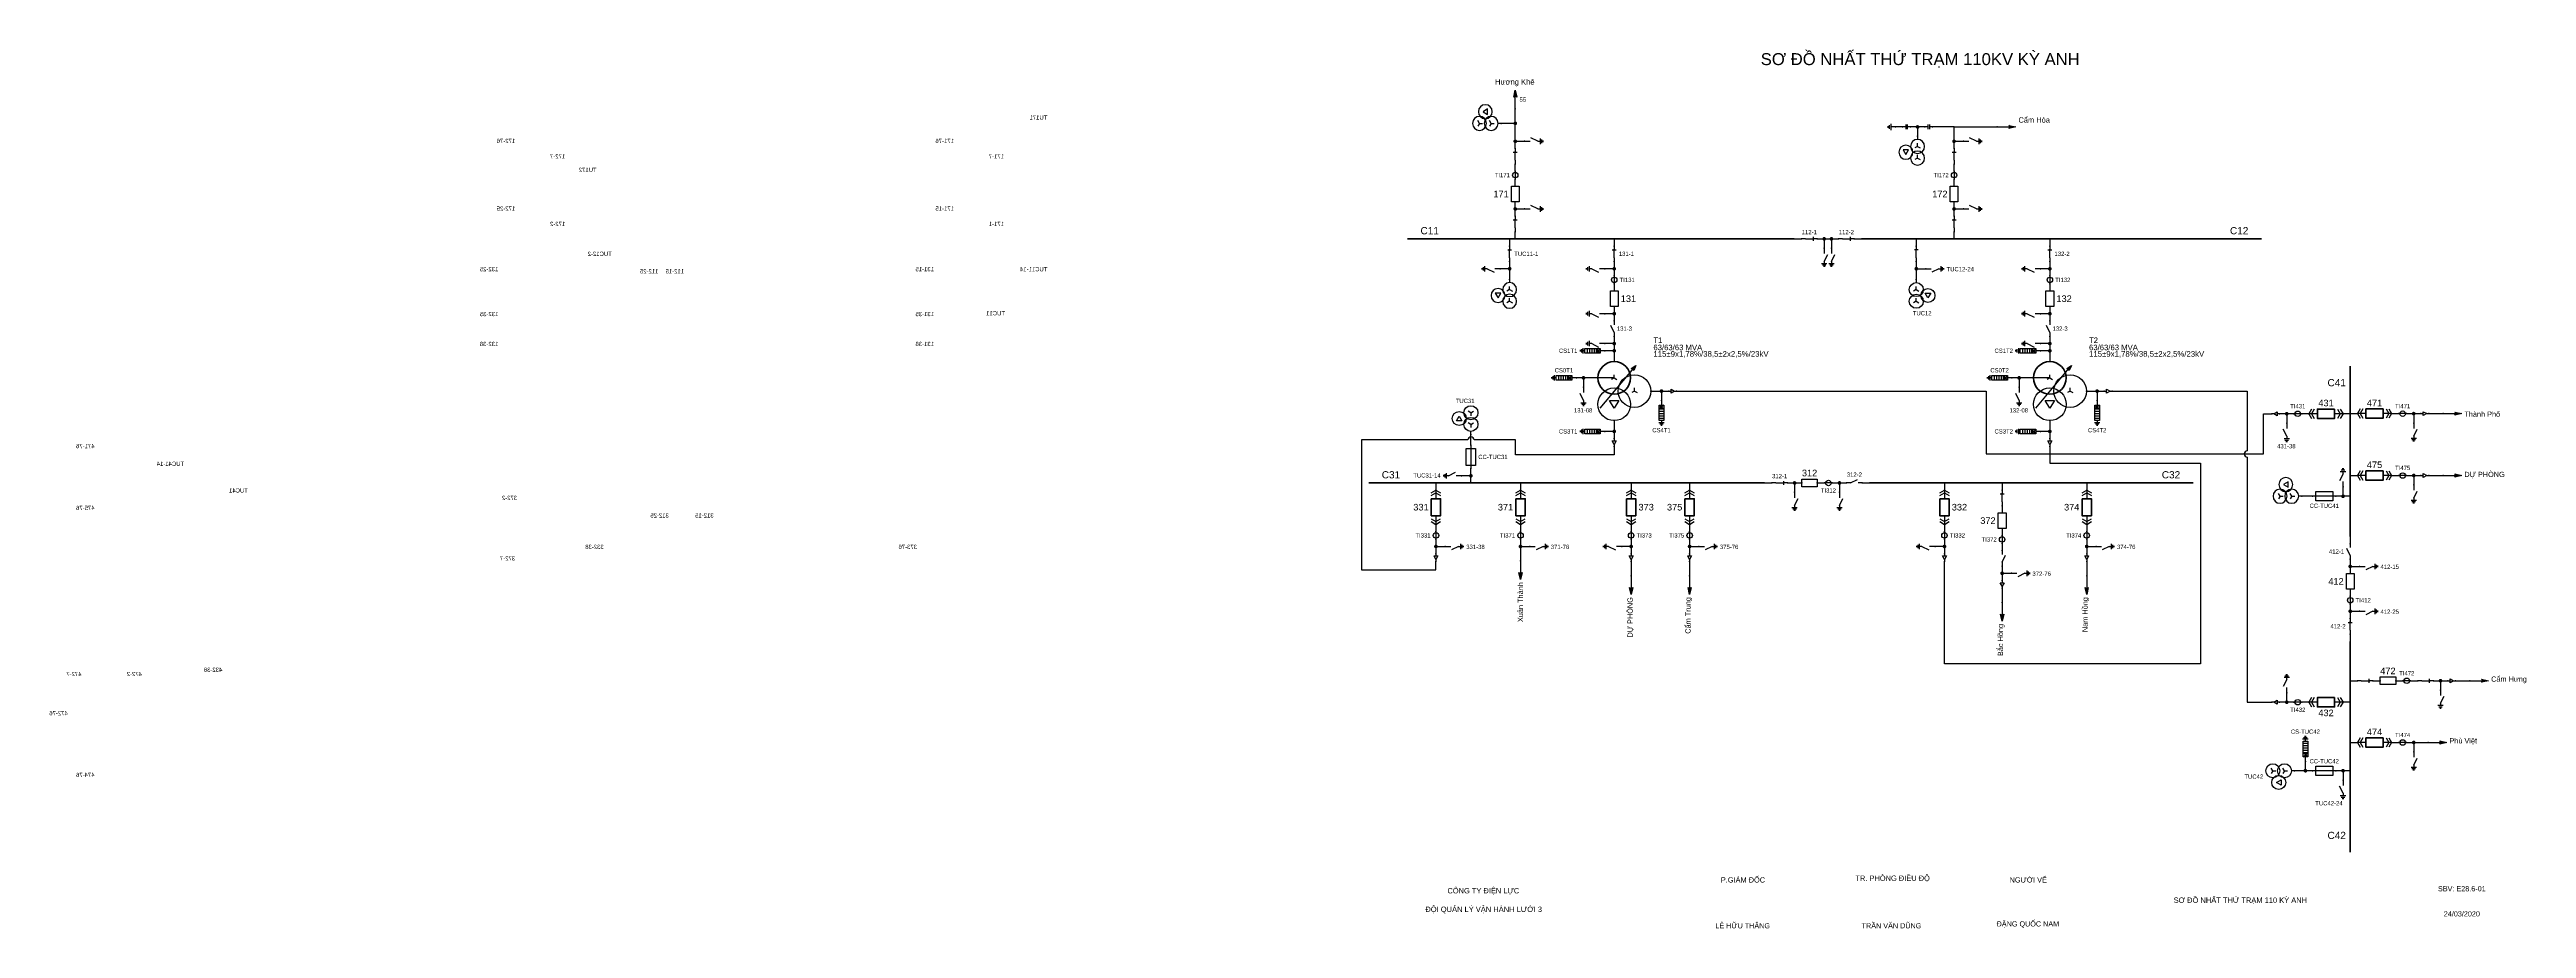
# Model space of a CAD drawing. Header units: millimetres. Extents: x -386 to 411, y 7 to 290.
import ezdxf

# ---------------------------------------------------------------- set-up
doc = ezdxf.new("R2010")
doc.units = ezdxf.units.MM
for name, color, linetype, lineweight in [('BUSBAR_110KV', 1, 'Continuous', 50), ('BUSBAR_22KV', 5, 'Continuous', 50), ('BUSBAR_35KV', 30, 'Continuous', 50), ('GROUND', 3, 'Continuous', 25), ('HV_110KV', 1, 'Continuous', 25), ('MV_22KV', 5, 'Continuous', 25), ('MV_35KV', 30, 'Continuous', 25)]:
    doc.layers.add(name, color=color, linetype=linetype, lineweight=lineweight)
doc.layers.add('SYM_PORTS', color=8, linetype='Continuous', plot=False)
doc.layers.add('TEXT', color=7, linetype='Continuous')
doc.styles.add('SLD_TEXT', font='arial.ttf')

# ---------------------------------------------------------------- blocks, each defined once
blk = doc.blocks.new('SYM_DISCONNECTOR_CLOSED')
at = {"lineweight": 25}
for points in [[(-0.625, 1.25), (0.625, 1.25)], [(0, 2.5), (0, 1.25)], [(0, -1.25), (0, 1.5)], [(0, -1.25), (0, -2.5)]]:
    blk.add_lwpolyline(points, dxfattribs=at)
at = {"layer": 'SYM_PORTS'}
for p in [(0, 2.5), (0, -2.5)]:
    blk.add_point(p, dxfattribs=at)
blk.add_attdef('DEVICE_CODE', (1.625, -0.5), '', height=2)
blk = doc.blocks.new('SYM_EARTHING_SWITCH_OPEN')
at = {"lineweight": 25}
for points in [[(0, -1.25), (-1.125, 1)], [(0, 3), (0, 1.25)], [(-0.875, -2), (0.875, -2)], [(-0.5625, -2.4375), (0.5625, -2.4375)], [(-0.25, -2.875), (0.25, -2.875)], [(0, -1.25), (0, -2)]]:
    blk.add_lwpolyline(points, dxfattribs=at)
at = {"layer": 'SYM_PORTS'}
blk.add_point((0, 3), dxfattribs=at)
blk.add_attdef('DEVICE_CODE', (1.875, 0), '', height=2)
blk = doc.blocks.new('SYM_CIRCUIT_BREAKER')
at = {"lineweight": 25}
blk.add_lwpolyline([(-1.25, 2.5), (1.25, 2.5), (1.25, -2.5), (-1.25, -2.5)], close=True, dxfattribs=at)
at = {"layer": 'SYM_PORTS'}
for p in [(0, 2.5), (0, -2.5)]:
    blk.add_point(p, dxfattribs=at)
blk.add_attdef('DEVICE_CODE', (2.25, -0.5), '', height=2)
at = {"flags": 1}
blk.add_attdef('RATING', (2.25, -3.5), '', height=2, dxfattribs=at)
blk = doc.blocks.new('SYM_CURRENT_TRANSFORMER')
at = {"lineweight": 25}
blk.add_lwpolyline([(0, 1.25), (0, -1.25)], dxfattribs=at)
blk.add_circle((0, 0), 0.875, dxfattribs=at)
at = {"layer": 'SYM_PORTS'}
for p in [(0, 1.25), (0, -1.25)]:
    blk.add_point(p, dxfattribs=at)
blk.add_attdef('DEVICE_CODE', (1.875, -1.75), '', height=2)
at = {"flags": 1}
blk.add_attdef('RATIO', (1.875, -4.75), '', height=2, dxfattribs=at)
blk = doc.blocks.new('SYM_VOLTAGE_TRANSFORMER')
at = {"lineweight": 25}
for points in [[(0, 1.375), (-0.8625, 0.875)], [(0, 4.625), (0, 3.625)], [(0, 1.375), (0, 2.375)], [(0, 1.375), (0.8625, 0.875)], [(0, -2.375), (-0.8625, -2.875)], [(0, -2.375), (0, -1.375)], [(0, -2.375), (0.8625, -2.875)]]:
    blk.add_lwpolyline(points, dxfattribs=at)
blk.add_lwpolyline([(2.875, 0.25), (4.625, 0.25), (3.75, -1.25)], close=True, dxfattribs=at)
for centre in [(0, 1.375), (3.75, -0.5), (0, -2.375)]:
    blk.add_circle(centre, 2.25, dxfattribs=at)
at = {"layer": 'SYM_PORTS'}
blk.add_point((0, 4.625), dxfattribs=at)
blk.add_attdef('DEVICE_CODE', (7, 1.625), '', height=2)
at = {"flags": 1}
blk.add_attdef('RATIO', (7, -1.375), '', height=2, dxfattribs=at)
blk = doc.blocks.new('SYM_LINE_FEEDER_ARROW')
blk.add_hatch(color=7).paths.add_polyline_path([(0, -3), (-0.5, -0.75), (0, -1.25), (0.5, -0.75)])
at = {"lineweight": 25}
blk.add_lwpolyline([(0, 3), (0, -1.25)], dxfattribs=at)
blk.add_lwpolyline([(0, -3), (-0.5, -0.75), (0, -1.25), (0.5, -0.75)], close=True, dxfattribs=at)
at = {"layer": 'SYM_PORTS'}
blk.add_point((0, 3), dxfattribs=at)
blk.add_attdef('LINE_NAME', (1.5, 0), '', height=2)
blk = doc.blocks.new('SYM_DISCONNECTOR_OPEN')
at = {"lineweight": 25}
for points in [[(0, -1.25), (-1.125, 1)], [(0, 2.5), (0, 1.25)], [(0, -1.25), (0, -2.5)]]:
    blk.add_lwpolyline(points, dxfattribs=at)
at = {"layer": 'SYM_PORTS'}
for p in [(0, 2.5), (0, -2.5)]:
    blk.add_point(p, dxfattribs=at)
blk.add_attdef('DEVICE_CODE', (1, -0.5), '', height=2)
blk = doc.blocks.new('SYM_SURGE_ARRESTER')
at = {"lineweight": 25}
for points in [[(-0.75, 2.5), (0.75, 2.5), (0.75, 1.25), (-0.75, 1.25)], [(-0.75, 1.25), (0.75, 1.25), (0.75, -2.5), (-0.75, -2.5)]]:
    blk.add_lwpolyline(points, close=True, dxfattribs=at)
for points in [[(-0.75, 2.5), (0.75, 1.25)], [(0.75, 2.5), (-0.75, 1.25)], [(-0.75, 0.5), (0.75, 0.5)], [(0, 4), (0, 2.5)], [(-0.875, -3.125), (0.875, -3.125)], [(-0.75, -0.25), (0.75, -0.25)], [(-0.75, -1), (0.75, -1)], [(-0.75, -1.75), (0.75, -1.75)], [(-0.5625, -3.5625), (0.5625, -3.5625)], [(-0.25, -4), (0.25, -4)], [(0, -2.5), (0, -3.125)]]:
    blk.add_lwpolyline(points, dxfattribs=at)
at = {"layer": 'SYM_PORTS'}
blk.add_point((0, 4), dxfattribs=at)
blk.add_attdef('DEVICE_CODE', (1.875, 1), '', height=2)
blk = doc.blocks.new('SYM_TRANSFORMER_3W')
blk.add_hatch(color=7).paths.add_polyline_path([(3.75, 8.25), (3.0125, 6.575), (2.2375, 7.225)])
at = {"lineweight": 25}
for points in [[(3.75, 8.25), (3.0125, 6.575), (2.2375, 7.225)], [(-4.75, -3), (-1.75, -3), (-3.25, -5.5)]]:
    blk.add_lwpolyline(points, close=True, dxfattribs=at)
for points in [[(-3.25, 4.25), (-8.5, 4.25)], [(-7.75, -5.5), (3.0125, 7.35)], [(-3.25, 4.25), (-4.1125, 3.75)], [(-3.25, 4.25), (-3.25, 5.25)], [(-3.25, 4.25), (-2.3875, 3.75)], [(3.25, 0), (2.3875, -0.5)], [(3.25, 0), (3.25, 1)], [(3.25, 0), (4.1125, -0.5)]]:
    blk.add_lwpolyline(points, dxfattribs=at)
at = {"lineweight": 50}
blk.add_circle((-3.25, 4.25), 5.25, dxfattribs=at)
at = {"lineweight": 25}
for centre in [(-3.25, -4.25), (3.25, 0)]:
    blk.add_circle(centre, 5.25, dxfattribs=at)
at = {"layer": 'SYM_PORTS'}
for p in [(-3.25, 9.5), (-8.5, 4.25), (8.5, 0), (-3.25, -9.5)]:
    blk.add_point(p, dxfattribs=at)
blk.add_attdef('DEVICE_CODE', (9.5, 6.5), '', height=2)
at = {"flags": 1}
for tag, p in [('VOLTAGE_RATIO', (9.5, 0.5)), ('POWER', (9.5, 3.5))]:
    blk.add_attdef(tag, p, '', height=2, dxfattribs=at)
blk = doc.blocks.new('SYM_CABLE_TERMINATION')
at = {"lineweight": 25}
blk.add_lwpolyline([(-0.625, 0.5), (0.625, 0.5), (0, -0.625)], close=True, dxfattribs=at)
for points in [[(0, 1.25), (0, 0.5)], [(0, -0.625), (0, -1.25)]]:
    blk.add_lwpolyline(points, dxfattribs=at)
at = {"layer": 'SYM_PORTS'}
for p in [(0, 1.25), (0, -1.25)]:
    blk.add_point(p, dxfattribs=at)
blk = doc.blocks.new('SYM_COUPLING_CAPACITOR')
at = {"lineweight": 25}
for points in [[(-0.75, 0.25), (0.75, 0.25)], [(0, 1.25), (0, 0.25)], [(-0.75, -0.25), (0.75, -0.25)], [(0, -0.25), (0, -1.25)]]:
    blk.add_lwpolyline(points, dxfattribs=at)
at = {"layer": 'SYM_PORTS'}
for p in [(0, 1.25), (0, -1.25)]:
    blk.add_point(p, dxfattribs=at)
blk.add_attdef('DEVICE_CODE', (1.75, -1.75), '', height=2)
blk = doc.blocks.new('SYM_GROUND_SYMBOL')
at = {"lineweight": 25}
for points in [[(0, 1.25), (0, -0.25)], [(-1, -0.25), (1, -0.25)], [(-0.625, -0.75), (0.625, -0.75)], [(-0.25, -1.25), (0.25, -1.25)]]:
    blk.add_lwpolyline(points, dxfattribs=at)
at = {"layer": 'SYM_PORTS'}
blk.add_point((0, 1.25), dxfattribs=at)
blk = doc.blocks.new('SYM_DRAWOUT_BREAKER')
at = {"lineweight": 25}
for points in [[(-1.5, 4.625), (0, 5.5), (1.5, 4.625)], [(-1.5, 3.75), (0, 4.625), (1.5, 3.75)], [(0, 5.5), (0, 2.75)], [(-1.5, -3.75), (0, -4.625), (1.5, -3.75)], [(-1.5, -4.625), (0, -5.5), (1.5, -4.625)], [(0, -2.75), (0, -5.5)]]:
    blk.add_lwpolyline(points, dxfattribs=at)
at = {"lineweight": 35}
blk.add_lwpolyline([(-1.5, 2.75), (1.5, 2.75), (1.5, -2.75), (-1.5, -2.75)], close=True, dxfattribs=at)
at = {"layer": 'SYM_PORTS'}
for p in [(0, 5.5), (0, -5.5)]:
    blk.add_point(p, dxfattribs=at)
blk.add_attdef('DEVICE_CODE', (2.5, 2.5), '', height=2)
at = {"flags": 1}
blk.add_attdef('RATING', (2.5, -0.5), '', height=2, dxfattribs=at)
blk = doc.blocks.new('SYM_FUSE_DISCONNECTOR')
at = {"lineweight": 25}
blk.add_lwpolyline([(-1.5, 2.75), (1.5, 2.75), (1.5, -2.75), (-1.5, -2.75)], close=True, dxfattribs=at)
blk.add_lwpolyline([(0, 3.75), (0, -3.75)], dxfattribs=at)
at = {"layer": 'SYM_PORTS'}
for p in [(0, 3.75), (0, -3.75)]:
    blk.add_point(p, dxfattribs=at)
blk.add_attdef('DEVICE_CODE', (2.5, 0.75), '', height=2)
at = {"flags": 1}
blk.add_attdef('RATING', (2.5, -2.25), '', height=2, dxfattribs=at)

msp = doc.modelspace()

# ---------------------------------------------------------------- hatches: boundary and pattern name
at = {"layer": 'HV_110KV'}
h = msp.add_hatch(color=7, dxfattribs=at)
edge = h.paths.add_edge_path()
edge.add_arc((85.45, 266.35), 0.6, 0, 360)
h = msp.add_hatch(color=7, dxfattribs=at)
edge = h.paths.add_edge_path()
edge.add_arc((214.91, 265.19), 0.6, 0, 360)
h = msp.add_hatch(color=7, dxfattribs=at)
edge = h.paths.add_edge_path()
edge.add_arc((85.45, 260.57), 0.6, 0, 360)
h = msp.add_hatch(color=7, dxfattribs=at)
edge = h.paths.add_edge_path()
edge.add_arc((226.66, 260.57), 0.6, 0, 360)
h = msp.add_hatch(color=7, dxfattribs=at)
edge = h.paths.add_edge_path()
edge.add_arc((85.45, 238.82), 0.6, 0, 360)
h = msp.add_hatch(color=7, dxfattribs=at)
edge = h.paths.add_edge_path()
edge.add_arc((226.66, 238.82), 0.6, 0, 360)
h = msp.add_hatch(color=7, dxfattribs=at)
edge = h.paths.add_edge_path()
edge.add_arc((184.88, 229.2), 0.6, 0, 360)
h = msp.add_hatch(color=7, dxfattribs=at)
edge = h.paths.add_edge_path()
edge.add_arc((187.19, 229.2), 0.6, 0, 360)
h = msp.add_hatch(color=7, dxfattribs=at)
edge = h.paths.add_edge_path()
edge.add_arc((83.65, 219.58), 0.6, 0, 360)
h = msp.add_hatch(color=7, dxfattribs=at)
edge = h.paths.add_edge_path()
edge.add_arc((117.3, 219.58), 0.6, 0, 360)
h = msp.add_hatch(color=7, dxfattribs=at)
edge = h.paths.add_edge_path()
edge.add_arc((214.51, 219.58), 0.6, 0, 360)
h = msp.add_hatch(color=7, dxfattribs=at)
edge = h.paths.add_edge_path()
edge.add_arc((257.48, 219.58), 0.6, 0, 360)
h = msp.add_hatch(color=7, dxfattribs=at)
edge = h.paths.add_edge_path()
edge.add_arc((117.3, 205.14), 0.6, 0, 360)
h = msp.add_hatch(color=7, dxfattribs=at)
edge = h.paths.add_edge_path()
edge.add_arc((257.48, 205.14), 0.6, 0, 360)
h = msp.add_hatch(color=7, dxfattribs=at)
edge = h.paths.add_edge_path()
edge.add_arc((117.3, 195.52), 0.6, 0, 360)
h = msp.add_hatch(color=7, dxfattribs=at)
edge = h.paths.add_edge_path()
edge.add_arc((117.3, 193.21), 0.6, 0, 360)
h = msp.add_hatch(color=7, dxfattribs=at)
edge = h.paths.add_edge_path()
edge.add_arc((257.48, 195.52), 0.6, 0, 360)
h = msp.add_hatch(color=7, dxfattribs=at)
edge = h.paths.add_edge_path()
edge.add_arc((257.48, 193.21), 0.6, 0, 360)
h = msp.add_hatch(color=7, dxfattribs=at)
edge = h.paths.add_edge_path()
edge.add_arc((107.42, 184.49), 0.6, 0, 360)
h = msp.add_hatch(color=7, dxfattribs=at)
edge = h.paths.add_edge_path()
edge.add_arc((247.61, 184.49), 0.6, 0, 360)
at = {"layer": 'MV_22KV'}
h = msp.add_hatch(color=7, dxfattribs=at)
edge = h.paths.add_edge_path()
edge.add_arc((132.51, 180.24), 0.6, 0, 360)
h = msp.add_hatch(color=7, dxfattribs=at)
edge = h.paths.add_edge_path()
edge.add_arc((272.7, 180.24), 0.6, 0, 360)
h = msp.add_hatch(color=7, dxfattribs=at)
edge = h.paths.add_edge_path()
edge.add_arc((333.71, 172.95), 0.6, 0, 360)
h = msp.add_hatch(color=7, dxfattribs=at)
edge = h.paths.add_edge_path()
edge.add_arc((374.58, 172.99), 0.6, 0, 360)
h = msp.add_hatch(color=7, dxfattribs=at)
edge = h.paths.add_edge_path()
edge.add_arc((374.58, 153.09), 0.6, 0, 360)
h = msp.add_hatch(color=7, dxfattribs=at)
edge = h.paths.add_edge_path()
edge.add_arc((351.83, 146.43), 0.6, 0, 360)
h = msp.add_hatch(color=7, dxfattribs=at)
edge = h.paths.add_edge_path()
edge.add_arc((354.14, 123.86), 0.6, 0, 360)
h = msp.add_hatch(color=7, dxfattribs=at)
edge = h.paths.add_edge_path()
edge.add_arc((354.14, 109.43), 0.6, 0, 360)
h = msp.add_hatch(color=7, dxfattribs=at)
edge = h.paths.add_edge_path()
edge.add_arc((383.2, 87.09), 0.6, 0, 360)
h = msp.add_hatch(color=7, dxfattribs=at)
edge = h.paths.add_edge_path()
edge.add_arc((333.71, 80.19), 0.6, 0, 360)
h = msp.add_hatch(color=7, dxfattribs=at)
edge = h.paths.add_edge_path()
edge.add_arc((374.58, 67.23), 0.6, 0, 360)
h = msp.add_hatch(color=7, dxfattribs=at)
edge = h.paths.add_edge_path()
edge.add_arc((339.71, 58.15), 0.6, 0, 360)
h = msp.add_hatch(color=7, dxfattribs=at)
edge = h.paths.add_edge_path()
edge.add_arc((351.83, 58.15), 0.6, 0, 360)
at = {"layer": 'MV_35KV'}
h = msp.add_hatch(color=7, dxfattribs=at)
edge = h.paths.add_edge_path()
edge.add_arc((117.3, 167.28), 0.6, 0, 360)
h = msp.add_hatch(color=7, dxfattribs=at)
edge = h.paths.add_edge_path()
edge.add_arc((257.48, 167.28), 0.6, 0, 360)
h = msp.add_hatch(color=7, dxfattribs=at)
edge = h.paths.add_edge_path()
edge.add_arc((71.18, 153.01), 0.6, 0, 360)
h = msp.add_hatch(color=7, dxfattribs=at)
edge = h.paths.add_edge_path()
edge.add_arc((175.34, 150.7), 0.6, 0, 360)
h = msp.add_hatch(color=7, dxfattribs=at)
edge = h.paths.add_edge_path()
edge.add_arc((189.78, 150.7), 0.6, 0, 360)
h = msp.add_hatch(color=7, dxfattribs=at)
edge = h.paths.add_edge_path()
edge.add_arc((59.93, 130.27), 0.6, 0, 360)
h = msp.add_hatch(color=7, dxfattribs=at)
edge = h.paths.add_edge_path()
edge.add_arc((87.14, 130.27), 0.6, 0, 360)
h = msp.add_hatch(color=7, dxfattribs=at)
edge = h.paths.add_edge_path()
edge.add_arc((122.74, 130.27), 0.6, 0, 360)
h = msp.add_hatch(color=7, dxfattribs=at)
edge = h.paths.add_edge_path()
edge.add_arc((141.56, 130.27), 0.6, 0, 360)
h = msp.add_hatch(color=7, dxfattribs=at)
edge = h.paths.add_edge_path()
edge.add_arc((223.56, 130.27), 0.6, 0, 360)
h = msp.add_hatch(color=7, dxfattribs=at)
edge = h.paths.add_edge_path()
edge.add_arc((269.34, 130.27), 0.6, 0, 360)
h = msp.add_hatch(color=7, dxfattribs=at)
edge = h.paths.add_edge_path()
edge.add_arc((242.13, 121.64), 0.6, 0, 360)

# ---------------------------------------------------------------- linework, layer by layer
at = {"layer": 'BUSBAR_110KV', "const_width": 0.536}
for points in [[(50.72, 229.2), (175.25, 229.2)], [(196.81, 229.2), (325.59, 229.2)]]:
    msp.add_lwpolyline(points, dxfattribs=at)
at = {"layer": 'BUSBAR_22KV', "const_width": 0.536}
for points in [[(354.14, 188.34), (354.14, 133.48)], [(354.14, 99.8), (354.14, 31.89)]]:
    msp.add_lwpolyline(points, dxfattribs=at)
at = {"layer": 'BUSBAR_35KV', "const_width": 0.536}
for points in [[(38.25, 150.7), (165.72, 150.7)], [(199.4, 150.7), (303.65, 150.7)]]:
    msp.add_lwpolyline(points, dxfattribs=at)
at = {"layer": 'GROUND'}
msp.add_lwpolyline([(210.1, 265.19), (207.79, 265.19)], dxfattribs=at)
at = {"layer": 'HV_110KV'}
for points in [[(85.45, 266.35), (80.94, 266.35)], [(85.45, 266.35), (85.45, 270.97)], [(85.45, 260.57), (85.45, 266.35)], [(214.91, 265.19), (212.6, 265.19)], [(217.22, 265.19), (214.91, 265.19)], [(214.91, 265.19), (214.91, 262.19)], [(226.66, 265.19), (219.72, 265.19)], [(226.66, 260.57), (226.66, 265.19)], [(226.66, 265.19), (240.52, 265.19)], [(85.45, 258.26), (85.45, 260.57)], [(85.45, 260.57), (88.46, 260.57)], [(226.66, 258.26), (226.66, 260.57)], [(226.66, 260.57), (229.66, 260.57)], [(85.45, 250.95), (85.45, 253.26)], [(85.45, 246.14), (85.45, 248.45)], [(226.66, 250.95), (226.66, 253.26)], [(226.66, 246.14), (226.66, 248.45)], [(85.45, 238.82), (85.45, 241.14)], [(226.66, 238.82), (226.66, 241.14)], [(85.45, 236.51), (85.45, 238.82)], [(85.45, 238.82), (88.46, 238.82)], [(85.45, 229.2), (85.45, 231.51)], [(226.66, 236.51), (226.66, 238.82)], [(226.66, 238.82), (229.66, 238.82)], [(226.66, 229.2), (226.66, 231.51)], [(83.65, 229.2), (83.65, 226.89)], [(117.3, 229.2), (117.3, 226.89)], [(175.25, 229.2), (177.56, 229.2)], [(182.56, 229.2), (184.88, 229.2)], [(184.88, 229.2), (184.88, 226.2)], [(184.88, 229.2), (187.19, 229.2)], [(187.19, 229.2), (187.19, 226.2)], [(187.19, 229.2), (189.5, 229.2)], [(194.5, 229.2), (196.81, 229.2)], [(214.51, 229.2), (214.51, 226.89)], [(257.48, 229.2), (257.48, 226.89)], [(83.65, 219.58), (80.64, 219.58)], [(83.65, 221.89), (83.65, 219.58)], [(83.65, 219.58), (83.65, 216.11)], [(117.3, 219.58), (114.29, 219.58)], [(117.3, 221.89), (117.3, 219.58)], [(117.3, 219.58), (117.3, 217.27)], [(214.51, 221.89), (214.51, 219.58)], [(214.51, 219.58), (217.52, 219.58)], [(214.51, 219.58), (214.51, 216.11)], [(257.48, 219.58), (254.47, 219.58)], [(257.48, 221.89), (257.48, 219.58)], [(257.48, 219.58), (257.48, 217.27)], [(117.3, 214.77), (117.3, 212.46)], [(117.3, 207.46), (117.3, 205.14)], [(257.48, 214.77), (257.48, 212.46)], [(257.48, 207.46), (257.48, 205.14)], [(117.3, 205.14), (114.29, 205.14)], [(117.3, 205.14), (117.3, 202.83)], [(257.48, 205.14), (254.47, 205.14)], [(257.48, 205.14), (257.48, 202.83)], [(117.3, 195.52), (114.29, 195.52)], [(117.3, 193.21), (114.29, 193.21)], [(117.3, 197.83), (117.3, 195.52)], [(117.3, 195.52), (117.3, 193.21)], [(117.3, 193.21), (117.3, 189.74)], [(257.48, 195.52), (254.47, 195.52)], [(257.48, 193.21), (254.47, 193.21)], [(257.48, 197.83), (257.48, 195.52)], [(257.48, 195.52), (257.48, 193.21)], [(257.48, 193.21), (257.48, 189.74)], [(107.42, 184.49), (105.11, 184.49)], [(112.05, 184.49), (107.42, 184.49)], [(107.42, 184.49), (107.42, 181.49)], [(247.61, 184.49), (245.3, 184.49)], [(252.23, 184.49), (247.61, 184.49)], [(247.61, 184.49), (247.61, 181.49)]]:
    msp.add_lwpolyline(points, dxfattribs=at)
at = {"layer": 'MV_22KV'}
for points in [[(129.05, 180.24), (132.51, 180.24)], [(132.51, 180.24), (132.51, 177.24)], [(132.51, 180.24), (134.83, 180.24)], [(137.33, 180.24), (140.03, 180.24), (237, 180.24), (237, 160.04), (326.2, 160.04), (326.2, 172.95), (328.9, 172.95)], [(269.23, 180.24), (272.7, 180.24)], [(272.7, 180.24), (272.7, 177.24)], [(272.7, 180.24), (275.01, 180.24)], [(333.71, 172.95), (331.4, 172.95)], [(336.02, 172.95), (333.71, 172.95)], [(333.71, 172.95), (333.71, 169.95)], [(340.83, 172.95), (338.52, 172.95)], [(354.14, 172.95), (351.83, 172.95)], [(354.14, 172.99), (356.45, 172.99)], [(367.45, 172.99), (369.77, 172.99)], [(372.27, 172.99), (374.58, 172.99)], [(374.58, 172.99), (374.58, 169.98)], [(374.58, 172.99), (376.89, 172.99)], [(379.39, 172.99), (384.01, 172.99)], [(354.14, 153.09), (356.45, 153.09)], [(367.45, 153.09), (369.77, 153.09)], [(372.27, 153.09), (374.58, 153.09)], [(374.58, 153.09), (374.58, 150.09)], [(374.58, 153.09), (376.89, 153.09)], [(379.39, 153.09), (384.01, 153.09)], [(342.02, 146.43), (338.55, 146.43)], [(351.83, 146.43), (349.52, 146.43)], [(351.83, 146.43), (351.83, 149.43)], [(354.14, 146.43), (351.83, 146.43)], [(354.14, 133.48), (354.14, 131.17)], [(354.14, 126.17), (354.14, 123.86)], [(354.14, 123.86), (357.15, 123.86)], [(354.14, 123.86), (354.14, 121.55)], [(354.14, 116.55), (354.14, 114.24)], [(354.14, 111.74), (354.14, 109.43)], [(354.14, 109.43), (357.15, 109.43)], [(354.14, 109.43), (354.14, 107.11)], [(354.14, 102.11), (354.14, 99.8)], [(333.71, 80.19), (331.4, 80.19)], [(333.71, 80.19), (333.71, 83.2)], [(336.02, 80.19), (333.71, 80.19)], [(340.83, 80.19), (338.52, 80.19)], [(354.14, 80.19), (351.83, 80.19)], [(354.14, 87.09), (356.45, 87.09)], [(361.45, 87.09), (363.77, 87.09)], [(368.77, 87.09), (371.08, 87.09)], [(373.58, 87.09), (375.89, 87.09)], [(380.89, 87.09), (383.2, 87.09)], [(383.2, 87.09), (383.2, 84.08)], [(383.2, 87.09), (385.51, 87.09)], [(388.01, 87.09), (392.63, 87.09)], [(354.14, 67.23), (356.45, 67.23)], [(367.45, 67.23), (369.77, 67.23)], [(372.27, 67.23), (374.58, 67.23)], [(374.58, 67.23), (374.58, 64.22)], [(374.58, 67.23), (379.2, 67.23)], [(339.71, 58.15), (336.24, 58.15)], [(339.71, 58.15), (339.71, 61.16)], [(342.02, 58.15), (339.71, 58.15)], [(351.83, 58.15), (349.52, 58.15)], [(354.14, 58.15), (351.83, 58.15)], [(351.83, 58.15), (351.83, 55.14)]]:
    msp.add_lwpolyline(points, dxfattribs=at)
msp.add_lwpolyline([(277.51, 180.24), (280.21, 180.24), (321, 180.24), (321, 161.04, 1), (321, 159.04), (321, 80.19), (326.2, 80.19), (328.9, 80.19)], format="xyb", dxfattribs=at)
at = {"layer": 'MV_35KV'}
for points in [[(117.3, 170.74), (117.3, 167.28)], [(257.48, 170.74), (257.48, 167.28)], [(71.18, 162.82), (71.18, 166.29)], [(117.3, 167.28), (114.29, 167.28)], [(117.3, 167.28), (117.3, 164.96)], [(257.48, 162.46), (257.48, 159.76), (257.48, 157.04), (306, 157.04), (306, 92.54), (223.56, 92.54), (223.56, 122.76), (223.56, 125.46)], [(257.48, 167.28), (254.47, 167.28)], [(257.48, 167.28), (257.48, 164.96)], [(71.18, 153.01), (68.18, 153.01)], [(71.18, 153.01), (71.18, 155.32)], [(71.18, 150.7), (71.18, 153.01)], [(59.93, 150.7), (59.93, 148.39)], [(87.14, 150.7), (87.14, 148.39)], [(122.74, 150.7), (122.74, 148.39)], [(141.56, 150.7), (141.56, 148.39)], [(165.72, 150.7), (168.03, 150.7)], [(173.03, 150.7), (175.34, 150.7)], [(175.34, 150.7), (175.34, 147.7)], [(175.34, 150.7), (177.65, 150.7)], [(182.65, 150.7), (184.97, 150.7)], [(187.47, 150.7), (189.78, 150.7)], [(189.78, 150.7), (189.78, 147.7)], [(189.78, 150.7), (192.09, 150.7)], [(197.09, 150.7), (199.4, 150.7)], [(223.56, 150.7), (223.56, 148.39)], [(242.13, 150.7), (242.13, 148.39)], [(269.34, 150.7), (269.34, 148.39)], [(59.93, 137.39), (59.93, 135.08)], [(87.14, 137.39), (87.14, 135.08)], [(122.74, 137.39), (122.74, 135.08)], [(141.56, 137.39), (141.56, 135.08)], [(223.56, 137.39), (223.56, 135.08)], [(242.13, 143.39), (242.13, 141.08)], [(242.13, 136.08), (242.13, 133.77)], [(269.34, 137.39), (269.34, 135.08)], [(59.93, 132.58), (59.93, 130.27)], [(59.93, 130.27), (62.93, 130.27)], [(59.93, 130.27), (59.93, 127.96)], [(87.14, 132.58), (87.14, 130.27)], [(87.14, 130.27), (90.15, 130.27)], [(87.14, 130.27), (87.14, 125.64)], [(122.74, 130.27), (119.74, 130.27)], [(122.74, 132.58), (122.74, 130.27)], [(122.74, 130.27), (122.74, 127.96)], [(141.56, 132.58), (141.56, 130.27)], [(141.56, 130.27), (144.57, 130.27)], [(141.56, 130.27), (141.56, 127.96)], [(223.56, 130.27), (220.55, 130.27)], [(223.56, 132.58), (223.56, 130.27)], [(223.56, 130.27), (223.56, 127.96)], [(242.13, 131.27), (242.13, 128.96)], [(269.34, 132.58), (269.34, 130.27)], [(269.34, 130.27), (272.34, 130.27)], [(269.34, 130.27), (269.34, 127.96)], [(122.74, 125.46), (122.74, 120.83)], [(141.56, 125.46), (141.56, 120.83)], [(242.13, 123.96), (242.13, 121.64)], [(242.13, 121.64), (245.13, 121.64)], [(242.13, 121.64), (242.13, 119.33)], [(269.34, 125.46), (269.34, 120.83)], [(242.13, 116.83), (242.13, 112.21)]]:
    msp.add_lwpolyline(points, dxfattribs=at)
msp.add_lwpolyline([(117.3, 162.46), (117.3, 159.76), (85.5, 159.76), (85.5, 164.54), (72.18, 164.54, 1), (70.18, 164.54), (36, 164.54), (36, 122.76), (59.93, 122.76), (59.93, 125.46)], format="xyb", dxfattribs=at)

# ---------------------------------------------------------------- block references
at = {"layer": 'GROUND', "rotation": 270}
msp.add_blockref('SYM_GROUND_SYMBOL', (206.54, 265.19), dxfattribs=at)
at = {"layer": 'HV_110KV'}
ref = msp.add_blockref('SYM_VOLTAGE_TRANSFORMER', (76.32, 266.35), dxfattribs=dict(at, xscale=-1, rotation=270))
ref.add_attrib('DEVICE_CODE', 'TU171', (65.11, 267.55), dxfattribs={"layer": 'TEXT', "extrusion": (0, 0, -1), "height": 1.367, "style": 'SLD_TEXT'})
for name, p, rotation in [('SYM_LINE_FEEDER_ARROW', (85.45, 273.97), 180), ('SYM_COUPLING_CAPACITOR', (211.35, 265.19), 270), ('SYM_COUPLING_CAPACITOR', (218.47, 265.19), 270), ('SYM_LINE_FEEDER_ARROW', (243.52, 265.19), 90)]:
    msp.add_blockref(name, p, dxfattribs=dict(at, rotation=rotation))
ref = msp.add_blockref('SYM_EARTHING_SWITCH_OPEN', (232.66, 260.57), dxfattribs=dict(at, xscale=-1, rotation=90))
ref.add_attrib('DEVICE_CODE', '172-76', (236.39, 260.02), dxfattribs={"layer": 'TEXT', "extrusion": (0, 0, -1), "height": 1.367, "style": 'SLD_TEXT'})
ref = msp.add_blockref('SYM_DISCONNECTOR_CLOSED', (226.66, 255.76), dxfattribs=dict(at, xscale=-1))
ref.add_attrib('DEVICE_CODE', '172-7', (220.29, 255.07), dxfattribs={"layer": 'TEXT', "extrusion": (0, 0, -1), "height": 1.367, "style": 'SLD_TEXT'})
ref = msp.add_blockref('SYM_VOLTAGE_TRANSFORMER', (214.91, 257.56), dxfattribs=dict(at, xscale=-1))
ref.add_attrib('DEVICE_CODE', 'TU172', (210.17, 250.71), dxfattribs={"layer": 'TEXT', "extrusion": (0, 0, -1), "height": 1.367, "style": 'SLD_TEXT'})
ref = msp.add_blockref('SYM_EARTHING_SWITCH_OPEN', (91.46, 260.57), dxfattribs=dict(at, xscale=-1, rotation=90))
ref.add_attrib('DEVICE_CODE', '171-76', (95.19, 260.02), dxfattribs={"layer": 'TEXT', "extrusion": (0, 0, -1), "height": 1.367, "style": 'SLD_TEXT'})
ref = msp.add_blockref('SYM_DISCONNECTOR_CLOSED', (85.45, 255.76), dxfattribs=dict(at, xscale=-1))
ref.add_attrib('DEVICE_CODE', '171-7', (79.09, 255.07), dxfattribs={"layer": 'TEXT', "extrusion": (0, 0, -1), "height": 1.367, "style": 'SLD_TEXT'})
ref = msp.add_blockref('SYM_CURRENT_TRANSFORMER', (85.45, 249.7), dxfattribs=at)
ref.add_attrib('DEVICE_CODE', 'TI171', (78.84, 249.01), dxfattribs={"layer": 'TEXT', "height": 1.367, "style": 'SLD_TEXT'})
ref = msp.add_blockref('SYM_CURRENT_TRANSFORMER', (226.66, 249.7), dxfattribs=at)
ref.add_attrib('DEVICE_CODE', 'TI172', (220.04, 249.01), dxfattribs={"layer": 'TEXT', "height": 1.367, "style": 'SLD_TEXT'})
ref = msp.add_blockref('SYM_EARTHING_SWITCH_OPEN', (232.66, 238.82), dxfattribs=dict(at, xscale=-1, rotation=90))
ref.add_attrib('DEVICE_CODE', '172-25', (236.39, 238.27), dxfattribs={"layer": 'TEXT', "extrusion": (0, 0, -1), "height": 1.367, "style": 'SLD_TEXT'})
ref = msp.add_blockref('SYM_EARTHING_SWITCH_OPEN', (91.46, 238.82), dxfattribs=dict(at, xscale=-1, rotation=90))
ref.add_attrib('DEVICE_CODE', '171-15', (95.19, 238.27), dxfattribs={"layer": 'TEXT', "extrusion": (0, 0, -1), "height": 1.367, "style": 'SLD_TEXT'})
ref = msp.add_blockref('SYM_CIRCUIT_BREAKER', (85.45, 243.64), dxfattribs=at)
ref.add_attrib('DEVICE_CODE', '171', (78.41, 242.57), dxfattribs={"layer": 'TEXT', "height": 2.118, "style": 'SLD_TEXT'})
ref = msp.add_blockref('SYM_CIRCUIT_BREAKER', (226.66, 243.64), dxfattribs=at)
ref.add_attrib('DEVICE_CODE', '172', (219.62, 242.57), dxfattribs={"layer": 'TEXT', "height": 2.118, "style": 'SLD_TEXT'})
ref = msp.add_blockref('SYM_DISCONNECTOR_CLOSED', (226.66, 234.01), dxfattribs=dict(at, xscale=-1))
ref.add_attrib('DEVICE_CODE', '172-2', (220.29, 233.33), dxfattribs={"layer": 'TEXT', "extrusion": (0, 0, -1), "height": 1.367, "style": 'SLD_TEXT'})
ref = msp.add_blockref('SYM_DISCONNECTOR_CLOSED', (85.45, 234.01), dxfattribs=dict(at, xscale=-1))
ref.add_attrib('DEVICE_CODE', '171-1', (79.09, 233.33), dxfattribs={"layer": 'TEXT', "extrusion": (0, 0, -1), "height": 1.367, "style": 'SLD_TEXT'})
ref = msp.add_blockref('SYM_DISCONNECTOR_CLOSED', (180.06, 229.2), dxfattribs=dict(at, rotation=270))
ref.add_attrib('DEVICE_CODE', '112-1', (177.62, 230.68), dxfattribs={"layer": 'TEXT', "height": 1.367, "style": 'SLD_TEXT'})
ref = msp.add_blockref('SYM_DISCONNECTOR_CLOSED', (192, 229.2), dxfattribs=dict(at, rotation=270))
ref.add_attrib('DEVICE_CODE', '112-2', (189.56, 230.68), dxfattribs={"layer": 'TEXT', "height": 1.367, "style": 'SLD_TEXT'})
ref = msp.add_blockref('SYM_DISCONNECTOR_CLOSED', (214.51, 224.39), dxfattribs=dict(at, xscale=-1))
ref.add_attrib('DEVICE_CODE', 'TUC12-2', (205.29, 223.71), dxfattribs={"layer": 'TEXT', "extrusion": (0, 0, -1), "height": 1.367, "style": 'SLD_TEXT'})
ref = msp.add_blockref('SYM_EARTHING_SWITCH_OPEN', (187.19, 223.2), dxfattribs=dict(at, xscale=-1))
ref.add_attrib('DEVICE_CODE', '112-25', (190.28, 218.09), dxfattribs={"layer": 'TEXT', "extrusion": (0, 0, -1), "height": 1.367, "style": 'SLD_TEXT'})
ref = msp.add_blockref('SYM_EARTHING_SWITCH_OPEN', (184.88, 223.2), dxfattribs=dict(at, xscale=-1))
ref.add_attrib('DEVICE_CODE', '112-15', (182.03, 218.09), dxfattribs={"layer": 'TEXT', "extrusion": (0, 0, -1), "height": 1.367, "style": 'SLD_TEXT'})
ref = msp.add_blockref('SYM_DISCONNECTOR_CLOSED', (83.65, 224.39), dxfattribs=at)
ref.add_attrib('DEVICE_CODE', 'TUC11-1', (85.13, 223.71), dxfattribs={"layer": 'TEXT', "height": 1.367, "style": 'SLD_TEXT'})
ref = msp.add_blockref('SYM_DISCONNECTOR_CLOSED', (117.3, 224.39), dxfattribs=at)
ref.add_attrib('DEVICE_CODE', '131-1', (118.78, 223.72), dxfattribs={"layer": 'TEXT', "height": 1.367, "style": 'SLD_TEXT'})
ref = msp.add_blockref('SYM_DISCONNECTOR_CLOSED', (257.48, 224.39), dxfattribs=at)
ref.add_attrib('DEVICE_CODE', '132-2', (258.96, 223.72), dxfattribs={"layer": 'TEXT', "height": 1.367, "style": 'SLD_TEXT'})
ref = msp.add_blockref('SYM_EARTHING_SWITCH_OPEN', (251.47, 219.58), dxfattribs=dict(at, xscale=-1, rotation=270))
ref.add_attrib('DEVICE_CODE', '132-25', (241.8, 218.78), dxfattribs={"layer": 'TEXT', "extrusion": (0, 0, -1), "height": 1.367, "style": 'SLD_TEXT'})
ref = msp.add_blockref('SYM_EARTHING_SWITCH_OPEN', (111.29, 219.58), dxfattribs=dict(at, xscale=-1, rotation=270))
ref.add_attrib('DEVICE_CODE', '131-15', (101.61, 218.78), dxfattribs={"layer": 'TEXT', "extrusion": (0, 0, -1), "height": 1.367, "style": 'SLD_TEXT'})
ref = msp.add_blockref('SYM_VOLTAGE_TRANSFORMER', (83.65, 211.49), dxfattribs=dict(at, xscale=-1))
ref.add_attrib('DEVICE_CODE', 'TUC11', (78.75, 204.61), dxfattribs={"layer": 'TEXT', "extrusion": (0, 0, -1), "height": 1.367, "style": 'SLD_TEXT'})
ref = msp.add_blockref('SYM_EARTHING_SWITCH_OPEN', (77.64, 219.58), dxfattribs=dict(at, xscale=-1, rotation=270))
ref.add_attrib('DEVICE_CODE', 'TUC11-14', (65.11, 218.77), dxfattribs={"layer": 'TEXT', "extrusion": (0, 0, -1), "height": 1.367, "style": 'SLD_TEXT'})
ref = msp.add_blockref('SYM_CURRENT_TRANSFORMER', (117.3, 216.02), dxfattribs=at)
ref.add_attrib('DEVICE_CODE', 'TI131', (119.03, 215.34), dxfattribs={"layer": 'TEXT', "height": 1.367, "style": 'SLD_TEXT'})
ref = msp.add_blockref('SYM_VOLTAGE_TRANSFORMER', (214.51, 211.49), dxfattribs=at)
ref.add_attrib('DEVICE_CODE', 'TUC12', (213.37, 204.61), dxfattribs={"layer": 'TEXT', "height": 1.367, "style": 'SLD_TEXT'})
ref = msp.add_blockref('SYM_EARTHING_SWITCH_OPEN', (220.52, 219.58), dxfattribs=dict(at, rotation=90))
ref.add_attrib('DEVICE_CODE', 'TUC12-24', (224.25, 218.77), dxfattribs={"layer": 'TEXT', "height": 1.367, "style": 'SLD_TEXT'})
ref = msp.add_blockref('SYM_CURRENT_TRANSFORMER', (257.48, 216.02), dxfattribs=at)
ref.add_attrib('DEVICE_CODE', 'TI132', (259.21, 215.34), dxfattribs={"layer": 'TEXT', "height": 1.367, "style": 'SLD_TEXT'})
ref = msp.add_blockref('SYM_CIRCUIT_BREAKER', (117.3, 209.96), dxfattribs=at)
ref.add_attrib('DEVICE_CODE', '131', (119.4, 208.91), dxfattribs={"layer": 'TEXT', "height": 2.12, "style": 'SLD_TEXT'})
ref = msp.add_blockref('SYM_CIRCUIT_BREAKER', (257.48, 209.96), dxfattribs=at)
ref.add_attrib('DEVICE_CODE', '132', (259.59, 208.91), dxfattribs={"layer": 'TEXT', "height": 2.12, "style": 'SLD_TEXT'})
ref = msp.add_blockref('SYM_EARTHING_SWITCH_OPEN', (251.47, 205.14), dxfattribs=dict(at, xscale=-1, rotation=270))
ref.add_attrib('DEVICE_CODE', '132-35', (241.8, 204.34), dxfattribs={"layer": 'TEXT', "extrusion": (0, 0, -1), "height": 1.367, "style": 'SLD_TEXT'})
ref = msp.add_blockref('SYM_EARTHING_SWITCH_OPEN', (111.29, 205.14), dxfattribs=dict(at, xscale=-1, rotation=270))
ref.add_attrib('DEVICE_CODE', '131-35', (101.61, 204.34), dxfattribs={"layer": 'TEXT', "extrusion": (0, 0, -1), "height": 1.367, "style": 'SLD_TEXT'})
ref = msp.add_blockref('SYM_DISCONNECTOR_OPEN', (117.3, 200.33), dxfattribs=at)
ref.add_attrib('DEVICE_CODE', '131-3', (118.15, 199.66), dxfattribs={"layer": 'TEXT', "height": 1.367, "style": 'SLD_TEXT'})
ref = msp.add_blockref('SYM_DISCONNECTOR_OPEN', (257.48, 200.33), dxfattribs=at)
ref.add_attrib('DEVICE_CODE', '132-3', (258.34, 199.66), dxfattribs={"layer": 'TEXT', "height": 1.367, "style": 'SLD_TEXT'})
ref = msp.add_blockref('SYM_EARTHING_SWITCH_OPEN', (251.47, 195.52), dxfattribs=dict(at, xscale=-1, rotation=270))
ref.add_attrib('DEVICE_CODE', '132-38', (241.8, 194.72), dxfattribs={"layer": 'TEXT', "extrusion": (0, 0, -1), "height": 1.367, "style": 'SLD_TEXT'})
ref = msp.add_blockref('SYM_EARTHING_SWITCH_OPEN', (111.29, 195.52), dxfattribs=dict(at, xscale=-1, rotation=270))
ref.add_attrib('DEVICE_CODE', '131-38', (101.61, 194.72), dxfattribs={"layer": 'TEXT', "extrusion": (0, 0, -1), "height": 1.367, "style": 'SLD_TEXT'})
ref = msp.add_blockref('SYM_SURGE_ARRESTER', (110.29, 193.21), dxfattribs=dict(at, rotation=270))
ref.add_attrib('DEVICE_CODE', 'CS1T1', (99.49, 192.53), dxfattribs={"layer": 'TEXT', "height": 1.367, "style": 'SLD_TEXT'})
ref = msp.add_blockref('SYM_TRANSFORMER_3W', (120.55, 180.24), dxfattribs=at)
ref.add_attrib('DEVICE_CODE', 'T1', (129.9, 195.72), dxfattribs={"layer": 'TEXT', "height": 1.768, "style": 'SLD_TEXT'})
ref = msp.add_blockref('SYM_SURGE_ARRESTER', (250.47, 193.21), dxfattribs=dict(at, rotation=270))
ref.add_attrib('DEVICE_CODE', 'CS1T2', (239.67, 192.53), dxfattribs={"layer": 'TEXT', "height": 1.367, "style": 'SLD_TEXT'})
ref = msp.add_blockref('SYM_TRANSFORMER_3W', (260.73, 180.24), dxfattribs=at)
ref.add_attrib('DEVICE_CODE', 'T2', (270.09, 195.72), dxfattribs={"layer": 'TEXT', "height": 1.768, "style": 'SLD_TEXT'})
ref = msp.add_blockref('SYM_SURGE_ARRESTER', (101.11, 184.49), dxfattribs=dict(at, rotation=270))
ref.add_attrib('DEVICE_CODE', 'CS0T1', (98.14, 186.25), dxfattribs={"layer": 'TEXT', "height": 1.367, "style": 'SLD_TEXT'})
ref = msp.add_blockref('SYM_SURGE_ARRESTER', (241.3, 184.49), dxfattribs=dict(at, rotation=270))
ref.add_attrib('DEVICE_CODE', 'CS0T2', (238.33, 186.25), dxfattribs={"layer": 'TEXT', "height": 1.367, "style": 'SLD_TEXT'})
ref = msp.add_blockref('SYM_EARTHING_SWITCH_OPEN', (107.42, 178.49), dxfattribs=at)
ref.add_attrib('DEVICE_CODE', '131-08', (104.33, 173.38), dxfattribs={"layer": 'TEXT', "height": 1.367, "style": 'SLD_TEXT'})
ref = msp.add_blockref('SYM_EARTHING_SWITCH_OPEN', (247.61, 178.49), dxfattribs=at)
ref.add_attrib('DEVICE_CODE', '132-08', (244.51, 173.38), dxfattribs={"layer": 'TEXT', "height": 1.367, "style": 'SLD_TEXT'})
at = {"layer": 'MV_22KV'}
ref = msp.add_blockref('SYM_SURGE_ARRESTER', (132.51, 173.24), dxfattribs=at)
ref.add_attrib('DEVICE_CODE', 'CS4T1', (129.54, 166.99), dxfattribs={"layer": 'TEXT', "height": 1.367, "style": 'SLD_TEXT'})
for name, p, rotation in [('SYM_CABLE_TERMINATION', (136.08, 180.24), 90), ('SYM_CABLE_TERMINATION', (276.26, 180.24), 90), ('SYM_CABLE_TERMINATION', (330.15, 172.95), 270), ('SYM_CABLE_TERMINATION', (378.14, 172.99), 90), ('SYM_LINE_FEEDER_ARROW', (387.01, 172.99), 90), ('SYM_CABLE_TERMINATION', (378.14, 153.09), 90), ('SYM_LINE_FEEDER_ARROW', (387.01, 153.09), 90), ('SYM_CABLE_TERMINATION', (386.76, 87.09), 90), ('SYM_CABLE_TERMINATION', (330.15, 80.19), 270), ('SYM_LINE_FEEDER_ARROW', (395.63, 87.09), 90), ('SYM_LINE_FEEDER_ARROW', (382.2, 67.23), 90)]:
    msp.add_blockref(name, p, dxfattribs=dict(at, rotation=rotation))
ref = msp.add_blockref('SYM_SURGE_ARRESTER', (272.7, 173.24), dxfattribs=at)
ref.add_attrib('DEVICE_CODE', 'CS4T2', (269.73, 166.99), dxfattribs={"layer": 'TEXT', "height": 1.367, "style": 'SLD_TEXT'})
ref = msp.add_blockref('SYM_CURRENT_TRANSFORMER', (337.27, 172.95), dxfattribs=dict(at, rotation=270))
ref.add_attrib('DEVICE_CODE', 'TI431', (334.83, 174.71), dxfattribs={"layer": 'TEXT', "height": 1.367, "style": 'SLD_TEXT'})
ref = msp.add_blockref('SYM_DRAWOUT_BREAKER', (346.33, 172.95), dxfattribs=dict(at, rotation=270))
ref.add_attrib('DEVICE_CODE', '431', (343.87, 175.35), dxfattribs={"layer": 'TEXT', "height": 2.12, "style": 'SLD_TEXT'})
ref = msp.add_blockref('SYM_DRAWOUT_BREAKER', (361.95, 172.99), dxfattribs=dict(at, rotation=270))
ref.add_attrib('DEVICE_CODE', '471', (359.49, 175.35), dxfattribs={"layer": 'TEXT', "height": 2.118, "style": 'SLD_TEXT'})
ref = msp.add_blockref('SYM_CURRENT_TRANSFORMER', (371.02, 172.99), dxfattribs=dict(at, rotation=270))
ref.add_attrib('DEVICE_CODE', 'TI471', (368.57, 174.72), dxfattribs={"layer": 'TEXT', "height": 1.367, "style": 'SLD_TEXT'})
ref = msp.add_blockref('SYM_EARTHING_SWITCH_OPEN', (374.58, 166.98), dxfattribs=dict(at, xscale=-1))
ref.add_attrib('DEVICE_CODE', '471-76', (371.73, 161.88), dxfattribs={"layer": 'TEXT', "extrusion": (0, 0, -1), "height": 1.367, "style": 'SLD_TEXT'})
ref = msp.add_blockref('SYM_EARTHING_SWITCH_OPEN', (333.71, 166.95), dxfattribs=at)
ref.add_attrib('DEVICE_CODE', '431-38', (330.61, 161.84), dxfattribs={"layer": 'TEXT', "height": 1.367, "style": 'SLD_TEXT'})
ref = msp.add_blockref('SYM_EARTHING_SWITCH_OPEN', (351.83, 152.43), dxfattribs=dict(at, xscale=-1, rotation=180))
ref.add_attrib('DEVICE_CODE', 'TUC41-14', (342.9, 156.19), dxfattribs={"layer": 'TEXT', "extrusion": (0, 0, -1), "height": 1.367, "style": 'SLD_TEXT'})
ref = msp.add_blockref('SYM_VOLTAGE_TRANSFORMER', (333.93, 146.43), dxfattribs=dict(at, xscale=-1, rotation=270))
ref.add_attrib('DEVICE_CODE', 'TUC41', (322.4, 147.62), dxfattribs={"layer": 'TEXT', "extrusion": (0, 0, -1), "height": 1.367, "style": 'SLD_TEXT'})
ref = msp.add_blockref('SYM_DRAWOUT_BREAKER', (361.95, 153.09), dxfattribs=dict(at, rotation=270))
ref.add_attrib('DEVICE_CODE', '475', (359.49, 155.49), dxfattribs={"layer": 'TEXT', "height": 2.123, "style": 'SLD_TEXT'})
ref = msp.add_blockref('SYM_CURRENT_TRANSFORMER', (371.02, 153.09), dxfattribs=dict(at, rotation=270))
ref.add_attrib('DEVICE_CODE', 'TI475', (368.57, 154.85), dxfattribs={"layer": 'TEXT', "height": 1.367, "style": 'SLD_TEXT'})
ref = msp.add_blockref('SYM_EARTHING_SWITCH_OPEN', (374.58, 147.09), dxfattribs=dict(at, xscale=-1))
ref.add_attrib('DEVICE_CODE', '475-76', (371.73, 141.98), dxfattribs={"layer": 'TEXT', "extrusion": (0, 0, -1), "height": 1.367, "style": 'SLD_TEXT'})
ref = msp.add_blockref('SYM_FUSE_DISCONNECTOR', (345.77, 146.43), dxfattribs=dict(at, rotation=270))
ref.add_attrib('DEVICE_CODE', 'CC-TUC41', (341.05, 142.68), dxfattribs={"layer": 'TEXT', "height": 1.367, "style": 'SLD_TEXT'})
ref = msp.add_blockref('SYM_DISCONNECTOR_OPEN', (354.14, 128.67), dxfattribs=at)
ref.add_attrib('DEVICE_CODE', '412-1', (347.28, 127.98), dxfattribs={"layer": 'TEXT', "height": 1.367, "style": 'SLD_TEXT'})
ref = msp.add_blockref('SYM_CIRCUIT_BREAKER', (354.14, 119.05), dxfattribs=at)
ref.add_attrib('DEVICE_CODE', '412', (347.1, 117.99), dxfattribs={"layer": 'TEXT', "height": 2.118, "style": 'SLD_TEXT'})
ref = msp.add_blockref('SYM_EARTHING_SWITCH_OPEN', (360.15, 123.86), dxfattribs=dict(at, rotation=90))
ref.add_attrib('DEVICE_CODE', '412-15', (363.88, 123.06), dxfattribs={"layer": 'TEXT', "height": 1.367, "style": 'SLD_TEXT'})
ref = msp.add_blockref('SYM_CURRENT_TRANSFORMER', (354.14, 112.99), dxfattribs=at)
ref.add_attrib('DEVICE_CODE', 'TI412', (355.88, 112.3), dxfattribs={"layer": 'TEXT', "height": 1.367, "style": 'SLD_TEXT'})
ref = msp.add_blockref('SYM_DISCONNECTOR_CLOSED', (354.14, 104.61), dxfattribs=at)
ref.add_attrib('DEVICE_CODE', '412-2', (347.78, 103.93), dxfattribs={"layer": 'TEXT', "height": 1.367, "style": 'SLD_TEXT'})
ref = msp.add_blockref('SYM_EARTHING_SWITCH_OPEN', (360.15, 109.43), dxfattribs=dict(at, rotation=90))
ref.add_attrib('DEVICE_CODE', '412-25', (363.88, 108.63), dxfattribs={"layer": 'TEXT', "height": 1.367, "style": 'SLD_TEXT'})
ref = msp.add_blockref('SYM_DISCONNECTOR_CLOSED', (378.39, 87.09), dxfattribs=dict(at, xscale=-1, rotation=270))
ref.add_attrib('DEVICE_CODE', '472-7', (375.95, 88.57), dxfattribs={"layer": 'TEXT', "extrusion": (0, 0, -1), "height": 1.367, "style": 'SLD_TEXT'})
ref = msp.add_blockref('SYM_DISCONNECTOR_CLOSED', (358.95, 87.09), dxfattribs=dict(at, xscale=-1, rotation=270))
ref.add_attrib('DEVICE_CODE', '472-2', (356.51, 88.57), dxfattribs={"layer": 'TEXT', "extrusion": (0, 0, -1), "height": 1.367, "style": 'SLD_TEXT'})
ref = msp.add_blockref('SYM_EARTHING_SWITCH_OPEN', (333.71, 86.2), dxfattribs=dict(at, xscale=-1, rotation=180))
ref.add_attrib('DEVICE_CODE', '432-38', (330.61, 89.95), dxfattribs={"layer": 'TEXT', "extrusion": (0, 0, -1), "height": 1.367, "style": 'SLD_TEXT'})
ref = msp.add_blockref('SYM_CIRCUIT_BREAKER', (366.27, 87.09), dxfattribs=dict(at, rotation=270))
ref.add_attrib('DEVICE_CODE', '472', (363.8, 89.2), dxfattribs={"layer": 'TEXT', "height": 2.118, "style": 'SLD_TEXT'})
ref = msp.add_blockref('SYM_CURRENT_TRANSFORMER', (372.33, 87.09), dxfattribs=dict(at, rotation=270))
ref.add_attrib('DEVICE_CODE', 'TI472', (369.89, 88.82), dxfattribs={"layer": 'TEXT', "height": 1.367, "style": 'SLD_TEXT'})
ref = msp.add_blockref('SYM_EARTHING_SWITCH_OPEN', (383.2, 81.08), dxfattribs=dict(at, xscale=-1))
ref.add_attrib('DEVICE_CODE', '472-76', (380.35, 75.98), dxfattribs={"layer": 'TEXT', "extrusion": (0, 0, -1), "height": 1.367, "style": 'SLD_TEXT'})
ref = msp.add_blockref('SYM_CURRENT_TRANSFORMER', (337.27, 80.19), dxfattribs=dict(at, rotation=270))
ref.add_attrib('DEVICE_CODE', 'TI432', (334.83, 77.08), dxfattribs={"layer": 'TEXT', "height": 1.367, "style": 'SLD_TEXT'})
ref = msp.add_blockref('SYM_DRAWOUT_BREAKER', (346.33, 80.19), dxfattribs=dict(at, rotation=270))
ref.add_attrib('DEVICE_CODE', '432', (343.87, 75.7), dxfattribs={"layer": 'TEXT', "height": 2.12, "style": 'SLD_TEXT'})
ref = msp.add_blockref('SYM_EARTHING_SWITCH_OPEN', (374.58, 61.22), dxfattribs=dict(at, xscale=-1))
ref.add_attrib('DEVICE_CODE', '474-76', (371.73, 56.12), dxfattribs={"layer": 'TEXT', "extrusion": (0, 0, -1), "height": 1.367, "style": 'SLD_TEXT'})
ref = msp.add_blockref('SYM_SURGE_ARRESTER', (339.71, 65.16), dxfattribs=dict(at, rotation=180))
ref.add_attrib('DEVICE_CODE', 'CS-TUC42', (335.04, 70.04), dxfattribs={"layer": 'TEXT', "height": 1.367, "style": 'SLD_TEXT'})
ref = msp.add_blockref('SYM_DRAWOUT_BREAKER', (361.95, 67.23), dxfattribs=dict(at, rotation=270))
ref.add_attrib('DEVICE_CODE', '474', (359.49, 69.59), dxfattribs={"layer": 'TEXT', "height": 2.121, "style": 'SLD_TEXT'})
ref = msp.add_blockref('SYM_CURRENT_TRANSFORMER', (371.02, 67.23), dxfattribs=dict(at, rotation=270))
ref.add_attrib('DEVICE_CODE', 'TI474', (368.57, 68.96), dxfattribs={"layer": 'TEXT', "height": 1.367, "style": 'SLD_TEXT'})
ref = msp.add_blockref('SYM_VOLTAGE_TRANSFORMER', (331.62, 58.15), dxfattribs=dict(at, rotation=270))
ref.add_attrib('DEVICE_CODE', 'TUC42', (320.09, 55.59), dxfattribs={"layer": 'TEXT', "height": 1.367, "style": 'SLD_TEXT'})
ref = msp.add_blockref('SYM_FUSE_DISCONNECTOR', (345.77, 58.15), dxfattribs=dict(at, rotation=270))
ref.add_attrib('DEVICE_CODE', 'CC-TUC42', (341.05, 60.53), dxfattribs={"layer": 'TEXT', "height": 1.367, "style": 'SLD_TEXT'})
ref = msp.add_blockref('SYM_EARTHING_SWITCH_OPEN', (351.83, 52.14), dxfattribs=at)
ref.add_attrib('DEVICE_CODE', 'TUC42-24', (342.9, 47.02), dxfattribs={"layer": 'TEXT', "height": 1.367, "style": 'SLD_TEXT'})
at = {"layer": 'MV_35KV'}
ref = msp.add_blockref('SYM_VOLTAGE_TRANSFORMER', (71.18, 170.92), dxfattribs=dict(at, rotation=180))
ref.add_attrib('DEVICE_CODE', 'TUC31', (66.29, 176.42), dxfattribs={"layer": 'TEXT', "height": 1.367, "style": 'SLD_TEXT'})
ref = msp.add_blockref('SYM_SURGE_ARRESTER', (110.29, 167.28), dxfattribs=dict(at, rotation=270))
ref.add_attrib('DEVICE_CODE', 'CS3T1', (99.49, 166.59), dxfattribs={"layer": 'TEXT', "height": 1.367, "style": 'SLD_TEXT'})
ref = msp.add_blockref('SYM_SURGE_ARRESTER', (250.47, 167.28), dxfattribs=dict(at, rotation=270))
ref.add_attrib('DEVICE_CODE', 'CS3T2', (239.67, 166.59), dxfattribs={"layer": 'TEXT', "height": 1.367, "style": 'SLD_TEXT'})
ref = msp.add_blockref('SYM_FUSE_DISCONNECTOR', (71.18, 159.07), dxfattribs=at)
ref.add_attrib('DEVICE_CODE', 'CC-TUC31', (73.54, 158.39), dxfattribs={"layer": 'TEXT', "height": 1.367, "style": 'SLD_TEXT'})
for name, p in [('SYM_CABLE_TERMINATION', (117.3, 163.71)), ('SYM_CABLE_TERMINATION', (257.48, 163.71)), ('SYM_CABLE_TERMINATION', (59.93, 126.71)), ('SYM_CABLE_TERMINATION', (122.74, 126.71)), ('SYM_CABLE_TERMINATION', (141.56, 126.71)), ('SYM_CABLE_TERMINATION', (223.56, 126.71)), ('SYM_CABLE_TERMINATION', (269.34, 126.71)), ('SYM_LINE_FEEDER_ARROW', (87.14, 122.64)), ('SYM_LINE_FEEDER_ARROW', (122.74, 117.83)), ('SYM_LINE_FEEDER_ARROW', (141.56, 117.83)), ('SYM_LINE_FEEDER_ARROW', (269.34, 117.83)), ('SYM_CABLE_TERMINATION', (242.13, 118.08)), ('SYM_LINE_FEEDER_ARROW', (242.13, 109.21))]:
    msp.add_blockref(name, p, dxfattribs=at)
ref = msp.add_blockref('SYM_EARTHING_SWITCH_OPEN', (65.18, 153.01), dxfattribs=dict(at, rotation=270))
ref.add_attrib('DEVICE_CODE', 'TUC31-14', (52.64, 152.45), dxfattribs={"layer": 'TEXT', "height": 1.367, "style": 'SLD_TEXT'})
ref = msp.add_blockref('SYM_DISCONNECTOR_CLOSED', (170.53, 150.7), dxfattribs=dict(at, rotation=270))
ref.add_attrib('DEVICE_CODE', '312-1', (168.09, 152.21), dxfattribs={"layer": 'TEXT', "height": 1.367, "style": 'SLD_TEXT'})
ref = msp.add_blockref('SYM_CIRCUIT_BREAKER', (180.15, 150.7), dxfattribs=dict(at, rotation=270))
ref.add_attrib('DEVICE_CODE', '312', (177.69, 152.85), dxfattribs={"layer": 'TEXT', "height": 2.12, "style": 'SLD_TEXT'})
ref = msp.add_blockref('SYM_CURRENT_TRANSFORMER', (186.22, 150.7), dxfattribs=dict(at, rotation=270))
ref.add_attrib('DEVICE_CODE', 'TI312', (183.77, 147.6), dxfattribs={"layer": 'TEXT', "height": 1.367, "style": 'SLD_TEXT'})
ref = msp.add_blockref('SYM_DISCONNECTOR_OPEN', (194.59, 150.7), dxfattribs=dict(at, rotation=270))
ref.add_attrib('DEVICE_CODE', '312-2', (192.15, 152.71), dxfattribs={"layer": 'TEXT', "height": 1.367, "style": 'SLD_TEXT'})
ref = msp.add_blockref('SYM_DISCONNECTOR_CLOSED', (242.13, 145.89), dxfattribs=dict(at, xscale=-1))
ref.add_attrib('DEVICE_CODE', '372-2', (235.76, 145.22), dxfattribs={"layer": 'TEXT', "extrusion": (0, 0, -1), "height": 1.367, "style": 'SLD_TEXT'})
ref = msp.add_blockref('SYM_EARTHING_SWITCH_OPEN', (189.78, 144.7), dxfattribs=dict(at, xscale=-1))
ref.add_attrib('DEVICE_CODE', '312-25', (186.93, 139.59), dxfattribs={"layer": 'TEXT', "extrusion": (0, 0, -1), "height": 1.367, "style": 'SLD_TEXT'})
ref = msp.add_blockref('SYM_EARTHING_SWITCH_OPEN', (175.34, 144.7), dxfattribs=dict(at, xscale=-1))
ref.add_attrib('DEVICE_CODE', '312-15', (172.5, 139.59), dxfattribs={"layer": 'TEXT', "extrusion": (0, 0, -1), "height": 1.367, "style": 'SLD_TEXT'})
ref = msp.add_blockref('SYM_DRAWOUT_BREAKER', (59.93, 142.89), dxfattribs=at)
ref.add_attrib('DEVICE_CODE', '331', (52.64, 141.85), dxfattribs={"layer": 'TEXT', "height": 2.12, "style": 'SLD_TEXT'})
ref = msp.add_blockref('SYM_DRAWOUT_BREAKER', (87.14, 142.89), dxfattribs=at)
ref.add_attrib('DEVICE_CODE', '371', (79.85, 141.85), dxfattribs={"layer": 'TEXT', "height": 2.12, "style": 'SLD_TEXT'})
ref = msp.add_blockref('SYM_DRAWOUT_BREAKER', (122.74, 142.89), dxfattribs=at)
ref.add_attrib('DEVICE_CODE', '373', (125.1, 141.85), dxfattribs={"layer": 'TEXT', "height": 2.12, "style": 'SLD_TEXT'})
ref = msp.add_blockref('SYM_DRAWOUT_BREAKER', (141.56, 142.89), dxfattribs=at)
ref.add_attrib('DEVICE_CODE', '375', (134.27, 141.85), dxfattribs={"layer": 'TEXT', "height": 2.12, "style": 'SLD_TEXT'})
ref = msp.add_blockref('SYM_DRAWOUT_BREAKER', (223.56, 142.89), dxfattribs=at)
ref.add_attrib('DEVICE_CODE', '332', (225.92, 141.85), dxfattribs={"layer": 'TEXT', "height": 2.12, "style": 'SLD_TEXT'})
ref = msp.add_blockref('SYM_DRAWOUT_BREAKER', (269.34, 142.89), dxfattribs=at)
ref.add_attrib('DEVICE_CODE', '374', (262.05, 141.85), dxfattribs={"layer": 'TEXT', "height": 2.12, "style": 'SLD_TEXT'})
ref = msp.add_blockref('SYM_CIRCUIT_BREAKER', (242.13, 138.58), dxfattribs=at)
ref.add_attrib('DEVICE_CODE', '372', (235.09, 137.53), dxfattribs={"layer": 'TEXT', "height": 2.12, "style": 'SLD_TEXT'})
ref = msp.add_blockref('SYM_DISCONNECTOR_OPEN', (242.13, 126.46), dxfattribs=dict(at, xscale=-1))
ref.add_attrib('DEVICE_CODE', '372-7', (236.39, 125.78), dxfattribs={"layer": 'TEXT', "extrusion": (0, 0, -1), "height": 1.367, "style": 'SLD_TEXT'})
ref = msp.add_blockref('SYM_EARTHING_SWITCH_OPEN', (217.55, 130.27), dxfattribs=dict(at, xscale=-1, rotation=270))
ref.add_attrib('DEVICE_CODE', '332-38', (207.88, 129.47), dxfattribs={"layer": 'TEXT', "extrusion": (0, 0, -1), "height": 1.367, "style": 'SLD_TEXT'})
ref = msp.add_blockref('SYM_EARTHING_SWITCH_OPEN', (116.74, 130.27), dxfattribs=dict(at, xscale=-1, rotation=270))
ref.add_attrib('DEVICE_CODE', '373-76', (107.06, 129.47), dxfattribs={"layer": 'TEXT', "extrusion": (0, 0, -1), "height": 1.367, "style": 'SLD_TEXT'})
ref = msp.add_blockref('SYM_CURRENT_TRANSFORMER', (59.93, 133.83), dxfattribs=at)
ref.add_attrib('DEVICE_CODE', 'TI331', (53.31, 133.15), dxfattribs={"layer": 'TEXT', "height": 1.367, "style": 'SLD_TEXT'})
ref = msp.add_blockref('SYM_EARTHING_SWITCH_OPEN', (65.93, 130.27), dxfattribs=dict(at, rotation=90))
ref.add_attrib('DEVICE_CODE', '331-38', (69.67, 129.47), dxfattribs={"layer": 'TEXT', "height": 1.367, "style": 'SLD_TEXT'})
ref = msp.add_blockref('SYM_CURRENT_TRANSFORMER', (87.14, 133.83), dxfattribs=at)
ref.add_attrib('DEVICE_CODE', 'TI371', (80.52, 133.15), dxfattribs={"layer": 'TEXT', "height": 1.367, "style": 'SLD_TEXT'})
ref = msp.add_blockref('SYM_EARTHING_SWITCH_OPEN', (93.15, 130.27), dxfattribs=dict(at, rotation=90))
ref.add_attrib('DEVICE_CODE', '371-76', (96.88, 129.47), dxfattribs={"layer": 'TEXT', "height": 1.367, "style": 'SLD_TEXT'})
ref = msp.add_blockref('SYM_CURRENT_TRANSFORMER', (122.74, 133.83), dxfattribs=at)
ref.add_attrib('DEVICE_CODE', 'TI373', (124.48, 133.15), dxfattribs={"layer": 'TEXT', "height": 1.367, "style": 'SLD_TEXT'})
ref = msp.add_blockref('SYM_CURRENT_TRANSFORMER', (141.56, 133.83), dxfattribs=at)
ref.add_attrib('DEVICE_CODE', 'TI375', (134.95, 133.15), dxfattribs={"layer": 'TEXT', "height": 1.367, "style": 'SLD_TEXT'})
ref = msp.add_blockref('SYM_EARTHING_SWITCH_OPEN', (147.57, 130.27), dxfattribs=dict(at, rotation=90))
ref.add_attrib('DEVICE_CODE', '375-76', (151.3, 129.47), dxfattribs={"layer": 'TEXT', "height": 1.367, "style": 'SLD_TEXT'})
ref = msp.add_blockref('SYM_CURRENT_TRANSFORMER', (223.56, 133.83), dxfattribs=at)
ref.add_attrib('DEVICE_CODE', 'TI332', (225.29, 133.15), dxfattribs={"layer": 'TEXT', "height": 1.367, "style": 'SLD_TEXT'})
ref = msp.add_blockref('SYM_CURRENT_TRANSFORMER', (242.13, 132.52), dxfattribs=at)
ref.add_attrib('DEVICE_CODE', 'TI372', (235.51, 131.84), dxfattribs={"layer": 'TEXT', "height": 1.367, "style": 'SLD_TEXT'})
ref = msp.add_blockref('SYM_CURRENT_TRANSFORMER', (269.34, 133.83), dxfattribs=at)
ref.add_attrib('DEVICE_CODE', 'TI374', (262.72, 133.15), dxfattribs={"layer": 'TEXT', "height": 1.367, "style": 'SLD_TEXT'})
ref = msp.add_blockref('SYM_EARTHING_SWITCH_OPEN', (275.34, 130.27), dxfattribs=dict(at, rotation=90))
ref.add_attrib('DEVICE_CODE', '374-76', (279.08, 129.47), dxfattribs={"layer": 'TEXT', "height": 1.367, "style": 'SLD_TEXT'})
ref = msp.add_blockref('SYM_EARTHING_SWITCH_OPEN', (248.13, 121.64), dxfattribs=dict(at, rotation=90))
ref.add_attrib('DEVICE_CODE', '372-76', (251.87, 120.84), dxfattribs={"layer": 'TEXT', "height": 1.367, "style": 'SLD_TEXT'})

# ---------------------------------------------------------------- texts
at = {"layer": 'TEXT', "attachment_point": 7, "style": 'SLD_TEXT'}
for s, insert, char_height in [('SƠ ĐỒ NHẤT THỨ TRẠM 110KV KỲ ANH', (164.44, 284.24), 3.8357), ('Hương Khê', (78.93, 278.28), 1.747), ('55', (86.81, 273.31), 1.367), ('Cẩm Hòa', (247.38, 266.56), 1.717), ('C11', (54.96, 230.64), 2.31), ('C12', (315.44, 230.64), 2.31), ('63/63/63 MVA', (129.9, 193.37), 1.7756), ('115±9x1,78%/38,5±2x2,5%/23kV', (129.9, 190.97), 1.7964), ('63/63/63 MVA', (270.09, 193.37), 1.7756), ('115±9x1,78%/38,5±2x2,5%/23kV', (270.09, 190.97), 1.7964), ('C41', (346.83, 181.76), 2.31), ('Thành Phố', (390.87, 171.95), 1.684), ('C31', (42.49, 152.14), 2.312), ('C32', (293.5, 152.14), 2.312), ('DỰ PHÒNG', (390.87, 152.23), 1.684), ('Cẩm Hưng', (399.49, 86.28), 1.684), ('Phù Việt', (386.06, 66.57), 1.684), ('C42', (346.83, 36.17), 2.31), ('P.GIÁM ĐỐC', (151.61, 22.17), 1.698), ('TR. PHÒNG ĐIỀU ĐỘ', (194.91, 22.36), 1.7152), ('NGƯỜI VẼ', (244.52, 22.18), 1.686), ('CÔNG TY ĐIỆN LỰC', (63.63, 18.32), 1.7164), ('SƠ ĐỒ NHẤT THỨ TRẠM 110 KỲ ANH', (297.32, 15.28), 1.7243), ('SBV: E28.6-01', (382.38, 19.35), 1.6625), ('ĐỘI QUẢN LÝ VẬN HÀNH LƯỚI 3', (56.52, 12.25), 1.7284), ('LÊ HỮU THẮNG', (149.84, 7.44), 1.6625), ('TRẦN VĂN DŨNG', (196.91, 7.44), 1.6625), ('ĐẶNG QUỐC NAM', (240.35, 7.61), 1.6625), ('24/03/2020', (384.25, 11.27), 1.662)]:
    msp.add_mtext(s, dxfattribs=dict(at, insert=insert, char_height=char_height))
at = {"layer": 'TEXT', "char_height": 1.684, "attachment_point": 7, "rotation": 90, "style": 'SLD_TEXT'}
for s, insert in [('Xuân Thành', (87.97, 105.97)), ('DỰ PHÒNG', (123.61, 100.99)), ('Cẩm Trung', (142.37, 102.21)), ('Nam Hồng', (270.14, 102.73)), ('Bắc Hồng', (242.93, 95.02))]:
    msp.add_mtext(s, dxfattribs=dict(at, insert=insert))

doc.saveas('drawing.dxf')
